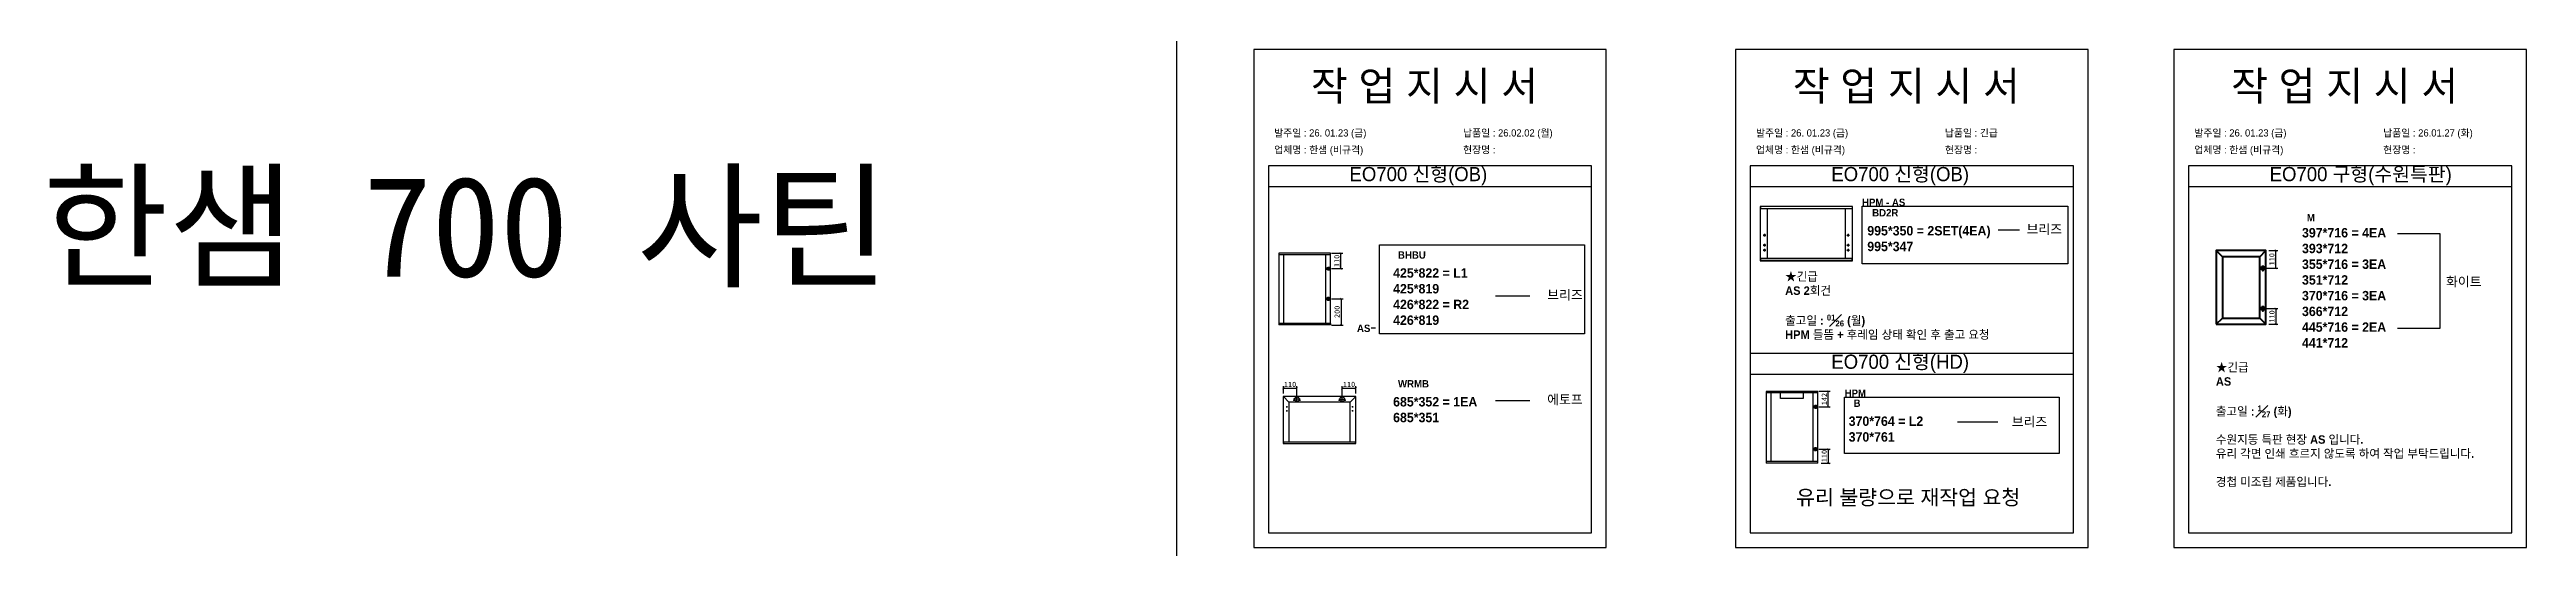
# Model space of a CAD drawing. Header units: millimetres. Extents: x -44117 to 256353, y -2095463 to 65325.
# Drawn here: x 104930 to 116731, y -657664 to -655288 of the extents above; entities that cross this region are included whole.
import ezdxf

# ---------------------------------------------------------------- set-up
doc = ezdxf.new("R2010")
doc.units = ezdxf.units.MM
doc.header["$LTSCALE"] = 10
doc.layers.add('Layer1', color=7, linetype='Continuous', lineweight=70)
doc.styles.add('MtX_Gulim', font='')
doc.styles.get('MtX_Gulim').set_extended_font_data('Gulim', bold=True)
doc.dimstyles.new('ISO-25', dxfattribs={"dimtxt": 2.5, "dimasz": 2.5, "dimexe": 1, "dimexo": 1, "dimtad": 1, "dimtxsty": 'Standard', "dimblk": 'ARCHTICK', "dimcen": 2.5, "dimadec": 0, "dimazin": 0, "dimtfac": 1, "dimtmove": 0, "dimatfit": 3, "dimfxl": 0, "dimarcsym": 0})

msp = doc.modelspace()

# ---------------------------------------------------------------- texts
at = {"linetype": 'Continuous', "style": 'MtX_Gulim'}
for s, height, p in [('HPM - AS', 35.049344, (113565.04411, -656035.24079)), ('BD2R', 35.049344, (113613.43901, -656084.90142)), ('M', 35.04934, (115684.644, -656109.05474)), ('BHBU', 35.049344, (111354.31494, -656286.52498)), ('WRMB', 35.049344, (111354.31494, -656900.86807)), ('HPM', 35.049344, (113482.20945, -656945.66333)), ('B', 35.04934, (113524.78897, -656993.48078))]:
    msp.add_text(s, height=height, dxfattribs=at).set_placement(p)
at = {"color": 1, "linetype": 'Continuous', "style": 'MtX_Gulim'}
for s, height, p in [('AS', 35.049344, (111158.89727, -656636.15561)), ('유리 불량으로 재작업 요청', 71.6895323, (113251.29665, -657460.86498))]:
    msp.add_text(s, height=height, dxfattribs=at).set_placement(p)
at = {"attachment_point": 1}
for s, width, gutter_width, heights, insert, char_height in [('{\\fGulim|b0|i0|c129|p50;작 업 지 시 서}', 3307.3198183, 12.5, [-155.84554], (110939.67003, -655392.56786), 140), ('{\\fGulim|b0|i0|c129|p50;작 업 지 시 서}', 3307.3198183, 12.5, [-155.84554], (113235.23388, -655392.56786), 140), ('{\\fGulim|b0|i0|c129|p50;작 업 지 시 서}', 3307.3198183, 12.5, [-155.84554], (115323.6427, -655392.56786), 140), ('\\pt11;{\\fGulim|b0|i0|c129|p50;발주일 : 26. 01.23 (금)}', 3307.3198183, 12.5, [34.50412], (110764.46067, -655669.28828), 34.3), ('{\\fGulim|b0|i0|c129|p50;납품일 : 26.02.02 (월)}', 3307.3198183, 12.5, [35.09023], (111664.43866, -655669.28828), 34.3), ('\\pt11;{\\fGulim|b0|i0|c129|p50;발주일 : 26. 01.23 (금)}', 3307.3198183, 12.5, [34.50412], (113060.02452, -655669.28828), 34.3), ('{\\fGulim|b0|i0|c129|p50;납품일 : 긴급}', 3307.3198183, 12.5, [35.09023], (113960.00251, -655669.28828), 34.3), ('\\pt11;{\\fGulim|b0|i0|c129|p50;발주일 : 26. 01.23 (금)}', 3307.3198183, 12.5, [34.50412], (115148.43334, -655669.28828), 34.3), ('{\\fGulim|b0|i0|c129|p50;납품일 : 26.01.27 (화)}', 3307.3198183, 12.5, [35.09023], (116048.41133, -655669.28828), 34.3), ('{\\fGulim|b0|i0|c129|p50;업체명 : 한샘 (비규격)}', 3307.3198183, 12.5, [36.11279], (110764.46067, -655749.94445), 34.3), ('{\\fGulim|b0|i0|c129|p50;현장명 : }', 3307.3198183, 12.5, [-38.2735], (111664.43866, -655749.94445), 34.3), ('{\\fGulim|b0|i0|c129|p50;업체명 : 한샘 (비규격)}', 3307.3198183, 12.5, [36.11279], (113060.02452, -655749.94445), 34.3), ('{\\fGulim|b0|i0|c129|p50;현장명 : }', 3307.3198183, 12.5, [-38.2735], (113960.00251, -655749.94445), 34.3), ('{\\fGulim|b0|i0|c129|p50;업체명 : 한샘 (비규격)}', 3307.3198183, 12.5, [36.11279], (115148.43334, -655749.94445), 34.3), ('{\\fGulim|b0|i0|c129|p50;현장명 : }', 3307.3198183, 12.5, [-38.2735], (116048.41133, -655749.94445), 34.3), ('{\\f굴림|b0|i0|c129|p50;한샘} 700 {\\f굴림|b0|i0|c129|p50;사틴}', 5072.1082947, 2395.6482, [-533.35869], (104895.62473, -655893.21942), 479.1296392), ('{\\fGulim|b0|i0|c129|p50;EO700 신형(OB)}', 1597.0710432, 6.03612, [-85.06834], (111123.20449, -655849.10378), 67.6045736), ('{\\fGulim|b0|i0|c129|p50;EO700 신형(OB)}', 1597.0710432, 6.03612, [-85.06834], (113418.76834, -655849.10378), 67.6045736), ('{\\fGulim|b0|i0|c129|p50;EO700 구형(수원특판)}', 1597.0710432, 6.03612, [-85.06834], (115507.17716, -655849.10378), 67.6045736), ('{\\f굴림|b1|i0|c129|p50;995*350 = 2SET(4EA)^J\\C1;995*347}', 13607.1496112, 175, [-126.36905], (113590.21185, -656130.58846), 45), ('{\\f굴림|b1|i0|c129|p50;브리즈}', 13607.1496112, 175, [-50], (114349.10841, -656123.23512), 45), ('{\\f굴림|b1|i0|c129|p50;397*716 = 4EA\\P\\C1;393*712\\P\\C256;355*716 = 3EA\\P\\C1;351*712\\P\\C256;370*716 = 3EA\\P\\C1;366*712\\P\\C256;445*716 = 2EA\\P\\C1;441*712}', 13607.1496112, 175, [869.63134], (115661.41684, -656140.21236), 45), ('{\\f굴림|b1|i0|c129|p50;425*822 = L1^J\\C1;425*819\\P\\C256;426*822 = R2\\P\\C1;426*819}', 13607.1496112, 175, [-271.60714], (111331.08778, -656332.21202), 45), ('{\\f굴림|b1|i0|c129|p50;화이트}', 13607.1496112, 175, [-50], (116347.46018, -656373.53392), 45), ('{\\f굴림|b1|i0|c129|p50;브리즈}', 13607.1496112, 175, [-50], (112065.27129, -656436.55033), 45), ('{\\fGulim|b0|i0|c129|p50;EO700 신형(HD)}', 1597.0710432, 6.03612, [-85.06834], (113418.76834, -656744.22416), 67.6045736), ('{\\f굴림|b1|i0|c129|p50;685*352 = 1EA^J\\C1;685*351}', 13607.1496112, 175, [-121.36905], (111331.08778, -656946.55511), 45), ('{\\f굴림|b1|i0|c129|p50;에토프}', 13607.1496112, 175, [-50.05952], (112065.27129, -656935.58595), 45), ('{\\f굴림|b1|i0|c129|p50;370*764 = L2^J\\C1;370*761}', 13607.1496112, 175, [-121.36905], (113501.56181, -657039.16782), 45), ('{\\f굴림|b1|i0|c129|p50;브리즈}', 13607.1496112, 175, [-50], (114278.51276, -657041.70845), 45)]:
    msp.add_mtext_dynamic_manual_height_columns(s, width=width, gutter_width=gutter_width, heights=heights, dxfattribs=dict(at, insert=insert, char_height=char_height))
at = {"color": 1, "char_height": 40.3322229, "attachment_point": 1}
for s, heights, insert in [('{\\A1;\\f굴림|b1|i0|c129|p50;★긴급\\PAS 2회건\\P\\P출고일 : {\\H0.7x;\\S01#26;} (월)\\PHPM 들뜸 + 후레임 상태 확인 후 출고 요청}', [-321.66548], (113198.8523, -656351.50818)), ('{\\A1;\\f굴림|b1|i0|c129|p50;★긴급\\PAS\\P\\P출고일 : {\\H0.7x;\\S1#27;} (화)\\P\\P수원지동 특판 현장 AS 입니다.\\P유리 각면 인쇄 흐르지 않도록 하여 작업 부탁드립니다.\\P\\P경첩 미조립 제품입니다.}', [-592.55824], (115250.96347, -656784.81816))]:
    msp.add_mtext_dynamic_manual_height_columns(s, width=12195.7020254, gutter_width=156.84753, heights=heights, dxfattribs=dict(at, insert=insert))

# ---------------------------------------------------------------- blocks, each defined once
blk = doc.blocks.new('_ArchTick')
at = {"color": 0, "linetype": 'ByBlock', "const_width": 0.15}
blk.add_lwpolyline([(-0.5, -0.5), (0.5, 0.5)], dxfattribs=at)
blk = doc.blocks.new('*D4617')
at = {"color": 0, "lineweight": -2}
for p, q in [((111038, -656260), (111092, -656260)), ((111082, -656334), (111082, -656260)), ((111038, -656334), (111092, -656334))]:
    blk.add_line(p, q, dxfattribs=at)
at = {"layer": 'Defpoints', "color": 0}
for p in [(111023, -656260), (111082, -656260), (111023, -656334)]:
    blk.add_point(p, dxfattribs=at)
at = {"color": 0, "lineweight": -2, "xscale": 10, "yscale": 10, "zscale": 10}
for p, rotation in [((111082, -656260), 90), ((111082, -656334), 270)]:
    blk.add_blockref('_ArchTick', p, dxfattribs=dict(at, rotation=rotation))
at = {"color": 0, "insert": (111063, -656297), "char_height": 25, "attachment_point": 5, "rotation": 90}
blk.add_mtext('110', dxfattribs=at)
blk = doc.blocks.new('*D4618')
at = {"color": 0, "lineweight": -2}
for p, q in [((111038, -656478), (111093, -656478)), ((111083, -656478), (111083, -656603)), ((111038, -656603), (111093, -656603))]:
    blk.add_line(p, q, dxfattribs=at)
at = {"layer": 'Defpoints', "color": 0}
for p in [(111023, -656478), (111023, -656603), (111083, -656603)]:
    blk.add_point(p, dxfattribs=at)
at = {"color": 0, "lineweight": -2, "xscale": 10, "yscale": 10, "zscale": 10}
for p, rotation in [((111083, -656478), 90), ((111083, -656603), 270)]:
    blk.add_blockref('_ArchTick', p, dxfattribs=dict(at, rotation=rotation))
at = {"color": 0, "insert": (111064, -656540), "char_height": 25, "attachment_point": 5, "rotation": 90}
blk.add_mtext('200', dxfattribs=at)
blk = doc.blocks.new('*D4619')
at = {"color": 0, "lineweight": -2}
for p, q in [((110808, -656929), (110808, -656894)), ((110808, -656904), (110873, -656904)), ((110873, -656942), (110873, -656894))]:
    blk.add_line(p, q, dxfattribs=at)
at = {"layer": 'Defpoints', "color": 0}
for p in [(110808, -656944), (110873, -656904), (110873, -656957)]:
    blk.add_point(p, dxfattribs=at)
at = {"color": 0, "lineweight": -2, "xscale": 10, "yscale": 10, "zscale": 10, "rotation": 180}
blk.add_blockref('_ArchTick', (110808, -656904), dxfattribs=at)
at = {"color": 0, "lineweight": -2, "xscale": 10, "yscale": 10, "zscale": 10}
blk.add_blockref('_ArchTick', (110873, -656904), dxfattribs=at)
at = {"color": 0, "insert": (110840, -656886), "char_height": 25, "attachment_point": 5}
blk.add_mtext('110', dxfattribs=at)
blk = doc.blocks.new('*D4620')
at = {"color": 0, "lineweight": -2}
for p, q in [((111088, -656942), (111088, -656894)), ((111088, -656904), (111153, -656904)), ((111153, -656929), (111153, -656894))]:
    blk.add_line(p, q, dxfattribs=at)
at = {"layer": 'Defpoints', "color": 0}
for p in [(111088, -656957), (111153, -656904), (111153, -656944)]:
    blk.add_point(p, dxfattribs=at)
at = {"color": 0, "lineweight": -2, "xscale": 10, "yscale": 10, "zscale": 10, "rotation": 180}
blk.add_blockref('_ArchTick', (111088, -656904), dxfattribs=at)
at = {"color": 0, "lineweight": -2, "xscale": 10, "yscale": 10, "zscale": 10}
blk.add_blockref('_ArchTick', (111153, -656904), dxfattribs=at)
at = {"color": 0, "insert": (111121, -656886), "char_height": 25, "attachment_point": 5}
blk.add_mtext('110', dxfattribs=at)
blk = doc.blocks.new('*D4621')
at = {"color": 0, "lineweight": -2}
for p, q in [((113359, -656919), (113414, -656919)), ((113404, -656993), (113404, -656919)), ((113359, -656993), (113414, -656993))]:
    blk.add_line(p, q, dxfattribs=at)
at = {"layer": 'Defpoints', "color": 0}
for p in [(113344, -656919), (113404, -656919), (113344, -656993)]:
    blk.add_point(p, dxfattribs=at)
at = {"color": 0, "lineweight": -2, "xscale": 10, "yscale": 10, "zscale": 10}
for p, rotation in [((113404, -656919), 90), ((113404, -656993), 270)]:
    blk.add_blockref('_ArchTick', p, dxfattribs=dict(at, rotation=rotation))
at = {"color": 0, "insert": (113385, -656956), "char_height": 25, "attachment_point": 5, "rotation": 90}
blk.add_mtext('142', dxfattribs=at)
blk = doc.blocks.new('*D4622')
at = {"color": 0, "lineweight": -2}
for p, q in [((115504, -656247), (115547, -656247)), ((115537, -656332), (115537, -656247)), ((115490, -656332), (115547, -656332))]:
    blk.add_line(p, q, dxfattribs=at)
at = {"layer": 'Defpoints', "color": 0}
for p in [(115489, -656247), (115537, -656247), (115475, -656332)]:
    blk.add_point(p, dxfattribs=at)
at = {"color": 0, "lineweight": -2, "xscale": 10, "yscale": 10, "zscale": 10}
for p, rotation in [((115537, -656247), 90), ((115537, -656332), 270)]:
    blk.add_blockref('_ArchTick', p, dxfattribs=dict(at, rotation=rotation))
at = {"color": 0, "insert": (115518, -656289), "char_height": 25, "attachment_point": 5, "rotation": 90}
blk.add_mtext('110', dxfattribs=at)
blk = doc.blocks.new('*D4623')
at = {"color": 0, "lineweight": -2}
for p, q in [((115490, -656524), (115547, -656524)), ((115504, -656599), (115547, -656599)), ((115537, -656524), (115537, -656599))]:
    blk.add_line(p, q, dxfattribs=at)
at = {"layer": 'Defpoints', "color": 0}
for p in [(115475, -656524), (115489, -656599), (115537, -656599)]:
    blk.add_point(p, dxfattribs=at)
at = {"color": 0, "lineweight": -2, "xscale": 10, "yscale": 10, "zscale": 10}
for p, rotation in [((115537, -656524), 90), ((115537, -656599), 270)]:
    blk.add_blockref('_ArchTick', p, dxfattribs=dict(at, rotation=rotation))
at = {"color": 0, "insert": (115518, -656562), "char_height": 25, "attachment_point": 5, "rotation": 90}
blk.add_mtext('110', dxfattribs=at)
blk = doc.blocks.new('*D4625')
at = {"color": 0, "lineweight": -2}
for p, q in [((113359, -657195), (113414, -657195)), ((113404, -657195), (113404, -657262)), ((113370, -657262), (113414, -657262))]:
    blk.add_line(p, q, dxfattribs=at)
at = {"layer": 'Defpoints', "color": 0}
for p in [(113344, -657195), (113355, -657262), (113404, -657262)]:
    blk.add_point(p, dxfattribs=at)
at = {"color": 0, "lineweight": -2, "xscale": 10, "yscale": 10, "zscale": 10}
for p, rotation in [((113404, -657195), 90), ((113404, -657262), 270)]:
    blk.add_blockref('_ArchTick', p, dxfattribs=dict(at, rotation=rotation))
at = {"color": 0, "insert": (113385, -657228), "char_height": 25, "attachment_point": 5, "rotation": 90}
blk.add_mtext('110', dxfattribs=at)

# ---------------------------------------------------------------- dimensions: what is measured, and where the dimension line sits
for base, p1, p2, text, picture, middle in [((111082.17413, -656260.18735), (111022.56036, -656333.80382), (111022.56036, -656260.18735), '110', '*D4617', (111063.42413, -656296.99558)), ((115537.23081, -656247.42104), (115475.40318, -656331.56594), (115489.47134, -656247.42104), '110', '*D4622', (115518.48081, -656289.49349)), ((111083.1276, -656602.56616), (111022.56036, -656477.79176), (111022.56036, -656602.56616), '200', '*D4618', (111064.3776, -656540.17896)), ((115537.23081, -656599.45793), (115475.40318, -656524.13477), (115489.47134, -656599.45793), '110', '*D4623', (115518.48081, -656561.79635)), ((113403.68821, -656919.47947), (113344.07444, -656993.09595), (113344.07444, -656919.47947), '142', '*D4621', (113384.93821, -656956.28771)), ((113403.68821, -657261.85828), (113344.07444, -657194.97391), (113354.71242, -657261.85828), '110', '*D4625', (113384.93821, -657228.4161))]:
    dim = msp.add_linear_dim(base=base, p1=p1, p2=p2, angle=90, text=text, dimstyle='ISO-25', override={"dimscale": 10, "dimasz": 1, "dimexo": 1.5, "dimtxsty": 'Standard'})
    dim.commit()
    dim.dimension.update_dxf_attribs({"geometry": picture, "text_midpoint": middle})
for base, p1, p2, picture, middle in [((110872.74431, -656904.33679), (110808.22426, -656943.91719), (110872.74431, -656956.64362), '*D4619', (110840.48428, -656885.58679)), ((111152.81413, -656904.33679), (111088.29409, -656956.64362), (111152.81413, -656943.91719), '*D4620', (111120.55411, -656885.58679))]:
    dim = msp.add_linear_dim(base=base, p1=p1, p2=p2, text='110', dimstyle='ISO-25', override={"dimscale": 10, "dimasz": 1, "dimexo": 1.5, "dimtxsty": 'Standard'})
    dim.commit()
    dim.dimension.update_dxf_attribs({"geometry": picture, "text_midpoint": middle})

# ---------------------------------------------------------------- linework, layer by layer
for p, q in [((112276.86342, -655843.57507), (110736.86342, -655843.57507)), ((114572.42727, -655843.57507), (113032.42727, -655843.57507)), ((116660.83609, -655843.57507), (115120.83609, -655843.57507)), ((112276.86342, -655943.57507), (110736.86342, -655943.57507)), ((114572.42727, -655943.57507), (113032.42727, -655943.57507)), ((116660.83609, -655943.57507), (115120.83609, -655943.57507)), ((113079.22758, -656037.43506), (113079.22758, -656295.87713)), ((113519.83798, -656038.10153), (113079.22758, -656038.10153)), ((113519.83798, -656048.17263), (113079.22758, -656048.17263)), ((113519.46772, -656037.0648), (113079.59784, -656037.0648)), ((113081.07888, -656037.0648), (113081.07888, -656048.17263)), ((113112.55105, -656048.17263), (113112.55105, -656285.13956)), ((113486.5145, -656285.13956), (113486.5145, -656048.17263)), ((113517.98667, -656037.0648), (113517.98667, -656048.17263)), ((113519.83798, -656295.87713), (113519.83798, -656037.43506)), ((110786.6977, -656260.43331), (110786.6977, -656602.32019)), ((111033.19834, -656260.87604), (110786.6977, -656260.87604)), ((111032.95238, -656260.18735), (110786.94366, -656260.18735)), ((111031.96853, -656267.5662), (111031.96853, -656260.18735)), ((111033.19834, -656602.32019), (111033.19834, -656260.43331)), ((113106.44175, -656174.80183), (113094.22314, -656174.80183)), ((113106.44175, -656222.19522), (113094.22314, -656222.19522)), ((113106.44175, -656245.89192), (113094.22314, -656245.89192)), ((113100.33245, -656168.69253), (113100.33245, -656180.91113)), ((113100.33245, -656216.08591), (113100.33245, -656228.30452)), ((113100.33245, -656239.78261), (113100.33245, -656252.00122)), ((113492.62381, -656174.80183), (113504.84242, -656174.80183)), ((113492.62381, -656222.19522), (113504.84242, -656222.19522)), ((113492.62381, -656245.89192), (113504.84242, -656245.89192)), ((113498.73311, -656168.69253), (113498.73311, -656180.91113)), ((113498.73311, -656216.08591), (113498.73311, -656228.30452)), ((113498.73311, -656239.78261), (113498.73311, -656252.00122)), ((114315.90403, -656150.43192), (114214.28707, -656150.43192)), ((111033.19834, -656267.5662), (110786.6977, -656267.5662)), ((110808.5883, -656267.07428), (110808.5883, -656595.18731)), ((111011.06178, -656595.18731), (111011.06178, -656267.5662)), ((113519.83798, -656285.13956), (113079.22758, -656285.13956)), ((113519.83798, -656295.21066), (113079.22758, -656295.21066)), ((113079.59784, -656296.24739), (113519.46772, -656296.24739)), ((113081.07888, -656285.13956), (113081.07888, -656296.24739)), ((113517.98667, -656296.24739), (113517.98667, -656285.13956)), ((111818.63763, -656463.55174), (111983.09255, -656463.55174)), ((111033.19834, -656595.18731), (110786.6977, -656595.18731)), ((111033.19834, -656601.87747), (110786.6977, -656601.87747)), ((111032.95238, -656602.56616), (110786.94366, -656602.56616)), ((110787.92751, -656602.56616), (110787.92751, -656595.18731)), ((111031.96853, -656595.18731), (111031.96853, -656602.56616)), ((111226.84265, -656616.4485), (111247.38428, -656616.4485)), ((114572.42727, -656738.69545), (113032.42727, -656738.69545)), ((114572.42727, -656838.69545), (113032.42727, -656838.69545)), ((110807.92829, -656943.91719), (110807.92829, -657168.25752)), ((110834.26904, -656970.25794), (110808.01498, -656943.70792)), ((111152.81413, -656943.62123), (110808.22426, -656943.62123)), ((110834.26904, -656970.25794), (110834.26904, -657160.26651)), ((111126.76934, -656970.25794), (110834.26904, -656970.25794)), ((110888.88772, -656956.64362), (110856.60089, -656956.64362)), ((110861.79365, -656962.56289), (110857.05824, -656962.56289)), ((110859.42595, -656960.19519), (110859.42595, -656964.9306)), ((110872.7443, -656972.78704), (110872.7443, -656940.50021)), ((110888.43037, -656962.56289), (110883.69495, -656962.56289)), ((110886.06266, -656960.19519), (110886.06266, -656964.9306)), ((111072.15067, -656956.64362), (111104.4375, -656956.64362)), ((111077.34344, -656962.56289), (111072.60803, -656962.56289)), ((111074.97573, -656960.19519), (111074.97573, -656964.9306)), ((111088.29409, -656972.78704), (111088.29409, -656940.50021)), ((111103.98016, -656962.56289), (111099.24474, -656962.56289)), ((111101.61245, -656960.19519), (111101.61245, -656964.9306)), ((111126.76934, -656970.25794), (111153.0234, -656943.70792)), ((111126.76934, -657159.67458), (111126.76934, -656970.25794)), ((111153.11009, -657168.25752), (111153.11009, -656943.91719)), ((111818.63763, -656962.58736), (111983.09255, -656962.58736)), ((113108.21178, -656919.72543), (113108.21178, -657261.61231)), ((113354.71242, -656920.16816), (113108.21178, -656920.16816)), ((113354.71242, -656926.85832), (113108.21178, -656926.85832)), ((113354.46646, -656919.47947), (113108.45774, -656919.47947)), ((113130.10238, -656926.3664), (113130.10238, -657254.47943)), ((113332.57586, -657254.47943), (113332.57586, -656926.85832)), ((113353.48261, -656926.85832), (113353.48261, -656919.47947)), ((113354.71242, -657261.61231), (113354.71242, -656919.72543)), ((110821.24665, -656993.3431), (110827.16592, -656993.3431)), ((110821.24665, -657012.28476), (110827.16592, -657012.28476)), ((110824.20629, -656990.38346), (110824.20629, -656996.30273)), ((110824.20629, -657009.32512), (110824.20629, -657015.24439)), ((111139.79174, -656993.3431), (111133.87247, -656993.3431)), ((111139.79174, -657012.28476), (111133.87247, -657012.28476)), ((111136.8321, -656990.38346), (111136.8321, -656996.30273)), ((111136.8321, -657009.32512), (111136.8321, -657015.24439)), ((114020.60981, -657064.55335), (114212.75302, -657064.55335)), ((110807.92829, -657159.67458), (111153.11009, -657159.67458)), ((110807.92829, -657167.72479), (111152.81413, -657167.72479)), ((110808.22426, -657168.55348), (111152.81413, -657168.55348)), ((110809.40811, -657159.67458), (110809.40811, -657168.55348)), ((111151.63027, -657168.55348), (111151.63027, -657159.67458)), ((113354.71242, -657254.47943), (113108.21178, -657254.47943)), ((113354.71242, -657261.16959), (113108.21178, -657261.16959)), ((113354.46646, -657261.85828), (113108.45774, -657261.85828)), ((113109.44159, -657261.85828), (113109.44159, -657254.47943)), ((113353.48261, -657254.47943), (113353.48261, -657261.85828))]:
    msp.add_line(p, q)
at = {"color": 1}
for p in [(110300.49669, 21924.9366), (110300.49669, 14161.07811), (110300.49669, 18584.38997), (110300.49669, 10820.53148), (110300.49669, 18627.87121), (110300.49669, 10864.01272), (110300.49669, 15287.32457), (110300.49669, 7523.46608), (110300.49669, 3746.75115), (110300.49669, 21924.9366), (110300.49669, 14161.07811), (110300.49669, 18584.38997), (110300.49669, 10820.53148), (110300.49669, 18627.87121), (110300.49669, 10864.01272), (110300.49669, 15287.32457), (110300.49669, 7523.46608), (110300.49669, 3746.75115), (110300.49669, 21924.9366), (110300.49669, 14161.07811), (110300.49669, 18584.38997), (110300.49669, 10820.53148), (110300.49669, 18627.87121), (110300.49669, 10864.01272), (110300.49669, 15287.32457), (110300.49669, 7523.46608), (110300.49669, 3746.75115), (110300.49669, 21924.9366), (110300.49669, 14161.07811), (110300.49669, 18584.38997), (110300.49669, 10820.53148), (110300.49669, 18627.87121), (110300.49669, 10864.01272), (110300.49669, 15287.32457), (110300.49669, 7523.46608), (110300.49669, 3746.75115), (110300.49669, 21924.9366), (110300.49669, 14161.07811), (110300.49669, 18584.38997), (110300.49669, 10820.53148), (110300.49669, 18627.87121), (110300.49669, 10864.01272), (110300.49669, 15287.32457), (110300.49669, 7523.46608), (110300.49669, 3746.75115), (110300.49669, 21924.9366), (110300.49669, 14161.07811), (110300.49669, 18584.38997), (110300.49669, 10820.53148), (110300.49669, 18627.87121), (110300.49669, 10864.01272), (110300.49669, 15287.32457), (110300.49669, 7523.46608), (110300.49669, 3746.75115), (110300.49669, 21924.9366), (110300.49669, 14161.07811), (110300.49669, 18584.38997), (110300.49669, 10820.53148), (110300.49669, 18627.87121), (110300.49669, 10864.01272), (110300.49669, 15287.32457), (110300.49669, 7523.46608), (110300.49669, 3746.75115), (110300.49669, 21924.9366), (110300.49669, 14161.07811), (110300.49669, 18584.38997), (110300.49669, 10820.53148), (110300.49669, 18627.87121), (110300.49669, 10864.01272), (110300.49669, 15287.32457), (110300.49669, 7523.46608), (110300.49669, 3746.75115), (110300.49669, 21924.9366), (110300.49669, 14161.07811), (110300.49669, 18584.38997), (110300.49669, 10820.53148), (110300.49669, 18627.87121), (110300.49669, 10864.01272), (110300.49669, 15287.32457), (110300.49669, 7523.46608), (110300.49669, 3746.75115), (110300.49669, 21924.9366), (110300.49669, 14161.07811), (110300.49669, 18584.38997), (110300.49669, 10820.53148), (110300.49669, 18627.87121), (110300.49669, 10864.01272), (110300.49669, 15287.32457), (110300.49669, 7523.46608), (110300.49669, 3746.75115), (110300.49669, 12702.87182), (110300.49669, 4939.01333), (110300.49669, 9362.32519), (110300.49669, 1598.4667), (110300.49669, 9405.80642), (110300.49669, 1641.94794), (110300.49669, 6065.25979), (110300.49669, -1698.5987), (110300.49669, -5475.31363), (110300.49669, 12702.87182), (110300.49669, 4939.01333), (110300.49669, 9362.32519), (110300.49669, 1598.4667), (110300.49669, 9405.80642), (110300.49669, 1641.94794), (110300.49669, 6065.25979), (110300.49669, -1698.5987), (110300.49669, -5475.31363), (110300.49669, 12702.87182), (110300.49669, 4939.01333), (110300.49669, 9362.32519), (110300.49669, 1598.4667), (110300.49669, 9405.80642), (110300.49669, 1641.94794), (110300.49669, 6065.25979), (110300.49669, -1698.5987), (110300.49669, -5475.31363), (110300.49669, 12702.87182), (110300.49669, 4939.01333), (110300.49669, 9362.32519), (110300.49669, 1598.4667), (110300.49669, 9405.80642), (110300.49669, 1641.94794), (110300.49669, 6065.25979), (110300.49669, -1698.5987), (110300.49669, -5475.31363), (110300.49669, 12702.87182), (110300.49669, 4939.01333), (110300.49669, 9362.32519), (110300.49669, 1598.4667), (110300.49669, 9405.80642), (110300.49669, 1641.94794), (110300.49669, 6065.25979), (110300.49669, -1698.5987), (110300.49669, -5475.31363)]:
    msp.add_xline(p, (0, 1), dxfattribs=at)
for points in [[(110666.86342, -657664.40534), (112346.86342, -657664.40534), (112346.86342, -655288.40534), (110666.86342, -655288.40534)], [(112962.42727, -657664.40534), (114642.42727, -657664.40534), (114642.42727, -655288.40534), (112962.42727, -655288.40534)], [(115050.83609, -657664.40534), (116730.83609, -657664.40534), (116730.83609, -655288.40534), (115050.83609, -655288.40534)], [(113565.04411, -656036.16802), (114545.61174, -656036.16802), (114545.61174, -656310.90565), (113565.04411, -656310.90565)], [(111265.68159, -656221.14613), (112242.95968, -656221.14613), (112242.95968, -656644.80658), (111265.68159, -656644.80658)], [(113482.20945, -656946.63692), (114505.16721, -656946.63692), (114505.16721, -657216.5526), (113482.20945, -657216.5526)]]:
    msp.add_lwpolyline(points, close=True)
for points in [[(110736.86342, -655843.57507), (110736.86342, -657594.40534), (112276.86342, -657594.40534), (112276.86342, -655843.57507)], [(113032.42727, -655843.57507), (113032.42727, -657594.40534), (114572.42727, -657594.40534), (114572.42727, -655843.57507)], [(115120.83609, -655843.57507), (115120.83609, -657594.40534), (116660.83609, -657594.40534), (116660.83609, -655843.57507)], [(116116.29327, -656165.56504), (116317.30798, -656165.56504), (116317.30798, -656619.52326), (116116.29327, -656619.52326)], [(113284.95467, -656919.47947), (113284.95467, -656952.99789), (113176.88467, -656952.99789), (113176.88467, -656919.47947)]]:
    msp.add_lwpolyline(points)
for centre, radius in [((113100.33245, -656174.80183), 3.70261), ((113100.33245, -656222.19522), 3.70261), ((113100.33245, -656245.89192), 3.70261), ((113498.73311, -656174.80183), 3.70261), ((113498.73311, -656222.19522), 3.70261), ((113498.73311, -656245.89192), 3.70261), ((110859.42595, -656962.56289), 0.94708), ((110872.7443, -656956.64362), 10.35872), ((110886.06266, -656962.56289), 0.94708), ((111074.97573, -656962.56289), 0.94708), ((111088.29409, -656956.64362), 10.35872), ((111101.61245, -656962.56289), 0.94708), ((110824.20629, -656993.3431), 0.88789), ((110824.20629, -657012.28476), 0.88789), ((111136.8321, -656993.3431), 0.88789), ((111136.8321, -657012.28476), 0.88789)]:
    msp.add_circle(centre, radius)
for centre, radius, start, end in [((113079.59784, -656037.43506), 0.37026, 90, 180), ((113519.46772, -656037.43506), 0.37026, 0, 90), ((111032.95238, -656260.43331), 0.24596, 0, 90), ((113079.59784, -656295.87713), 0.37026, 180, 270), ((113519.46772, -656295.87713), 0.37026, 270, 0), ((110786.94366, -656602.3202), 0.24596, 180, 270), ((111032.95238, -656602.3202), 0.24596, 270, 0), ((110808.22426, -656943.91719), 0.29596, 90, 180), ((111152.81413, -656943.91719), 0.29596, 0, 90), ((113354.46646, -656919.72543), 0.24596, 0, 90), ((110808.22426, -657168.25752), 0.29596, 180, 270), ((111152.81413, -657168.25752), 0.29596, 270, 0), ((113108.45774, -657261.61232), 0.24596, 180, 270), ((113354.46646, -657261.61232), 0.24596, 270, 0)]:
    msp.add_arc(centre, radius, start, end)
at = {"layer": 'Layer1'}
for p, q in [((115281.91894, -656277.07138), (115252.2686, -656247.42104)), ((115459.82099, -656277.07138), (115489.47134, -656247.42104)), ((111022.56036, -656324.73862), (111022.56036, -656342.86903)), ((115463.07868, -656331.56594), (115487.72767, -656331.56594)), ((111022.56036, -656486.85696), (111022.56036, -656468.72656)), ((115252.2686, -656599.45793), (115281.91894, -656569.80759)), ((115489.47134, -656599.45793), (115459.82099, -656569.80759)), ((115459.82099, -656569.80759), (115489.47134, -656599.45793)), ((115463.07868, -656524.13477), (115487.72767, -656524.13477)), ((113344.07444, -656984.03075), (113344.07444, -657002.16115)), ((113344.07444, -657204.03911), (113344.07444, -657185.90871))]:
    msp.add_line(p, q, dxfattribs=at)
for points in [[(115252.2686, -656599.45793), (115489.47134, -656599.45793), (115489.47134, -656247.42104), (115252.2686, -656247.42104)], [(111031.62556, -656333.80382), (111013.49516, -656333.80382)], [(115281.91894, -656569.80759), (115459.82099, -656569.80759), (115459.82099, -656277.07138), (115281.91894, -656277.07138)], [(115475.40318, -656319.24144), (115475.40318, -656343.89044)], [(111031.62556, -656477.79176), (111013.49516, -656477.79176)], [(115475.40318, -656511.81028), (115475.40318, -656536.45927)], [(113353.13964, -656993.09595), (113335.00924, -656993.09595)], [(113353.13964, -657194.97391), (113335.00924, -657194.97391)]]:
    msp.add_lwpolyline(points, close=True, dxfattribs=at)
for centre, radius in [((111022.56036, -656333.80382), 6.04347), ((115475.40318, -656331.56594), 8.21633), ((111022.56036, -656477.79176), 6.04347), ((115475.40318, -656524.13477), 8.21633), ((113344.07444, -656993.09595), 6.04347), ((113344.07444, -657194.97391), 6.04347)]:
    msp.add_circle(centre, radius, dxfattribs=at)

msp.set_redraw_order([(e.dxf.handle, doc.entitydb.next_handle()) for e in msp.query("TEXT MTEXT ATTDEF DIMENSION ARC_DIMENSION")])  # texts and dimensions are drawn at this point

doc.saveas('drawing.dxf')
